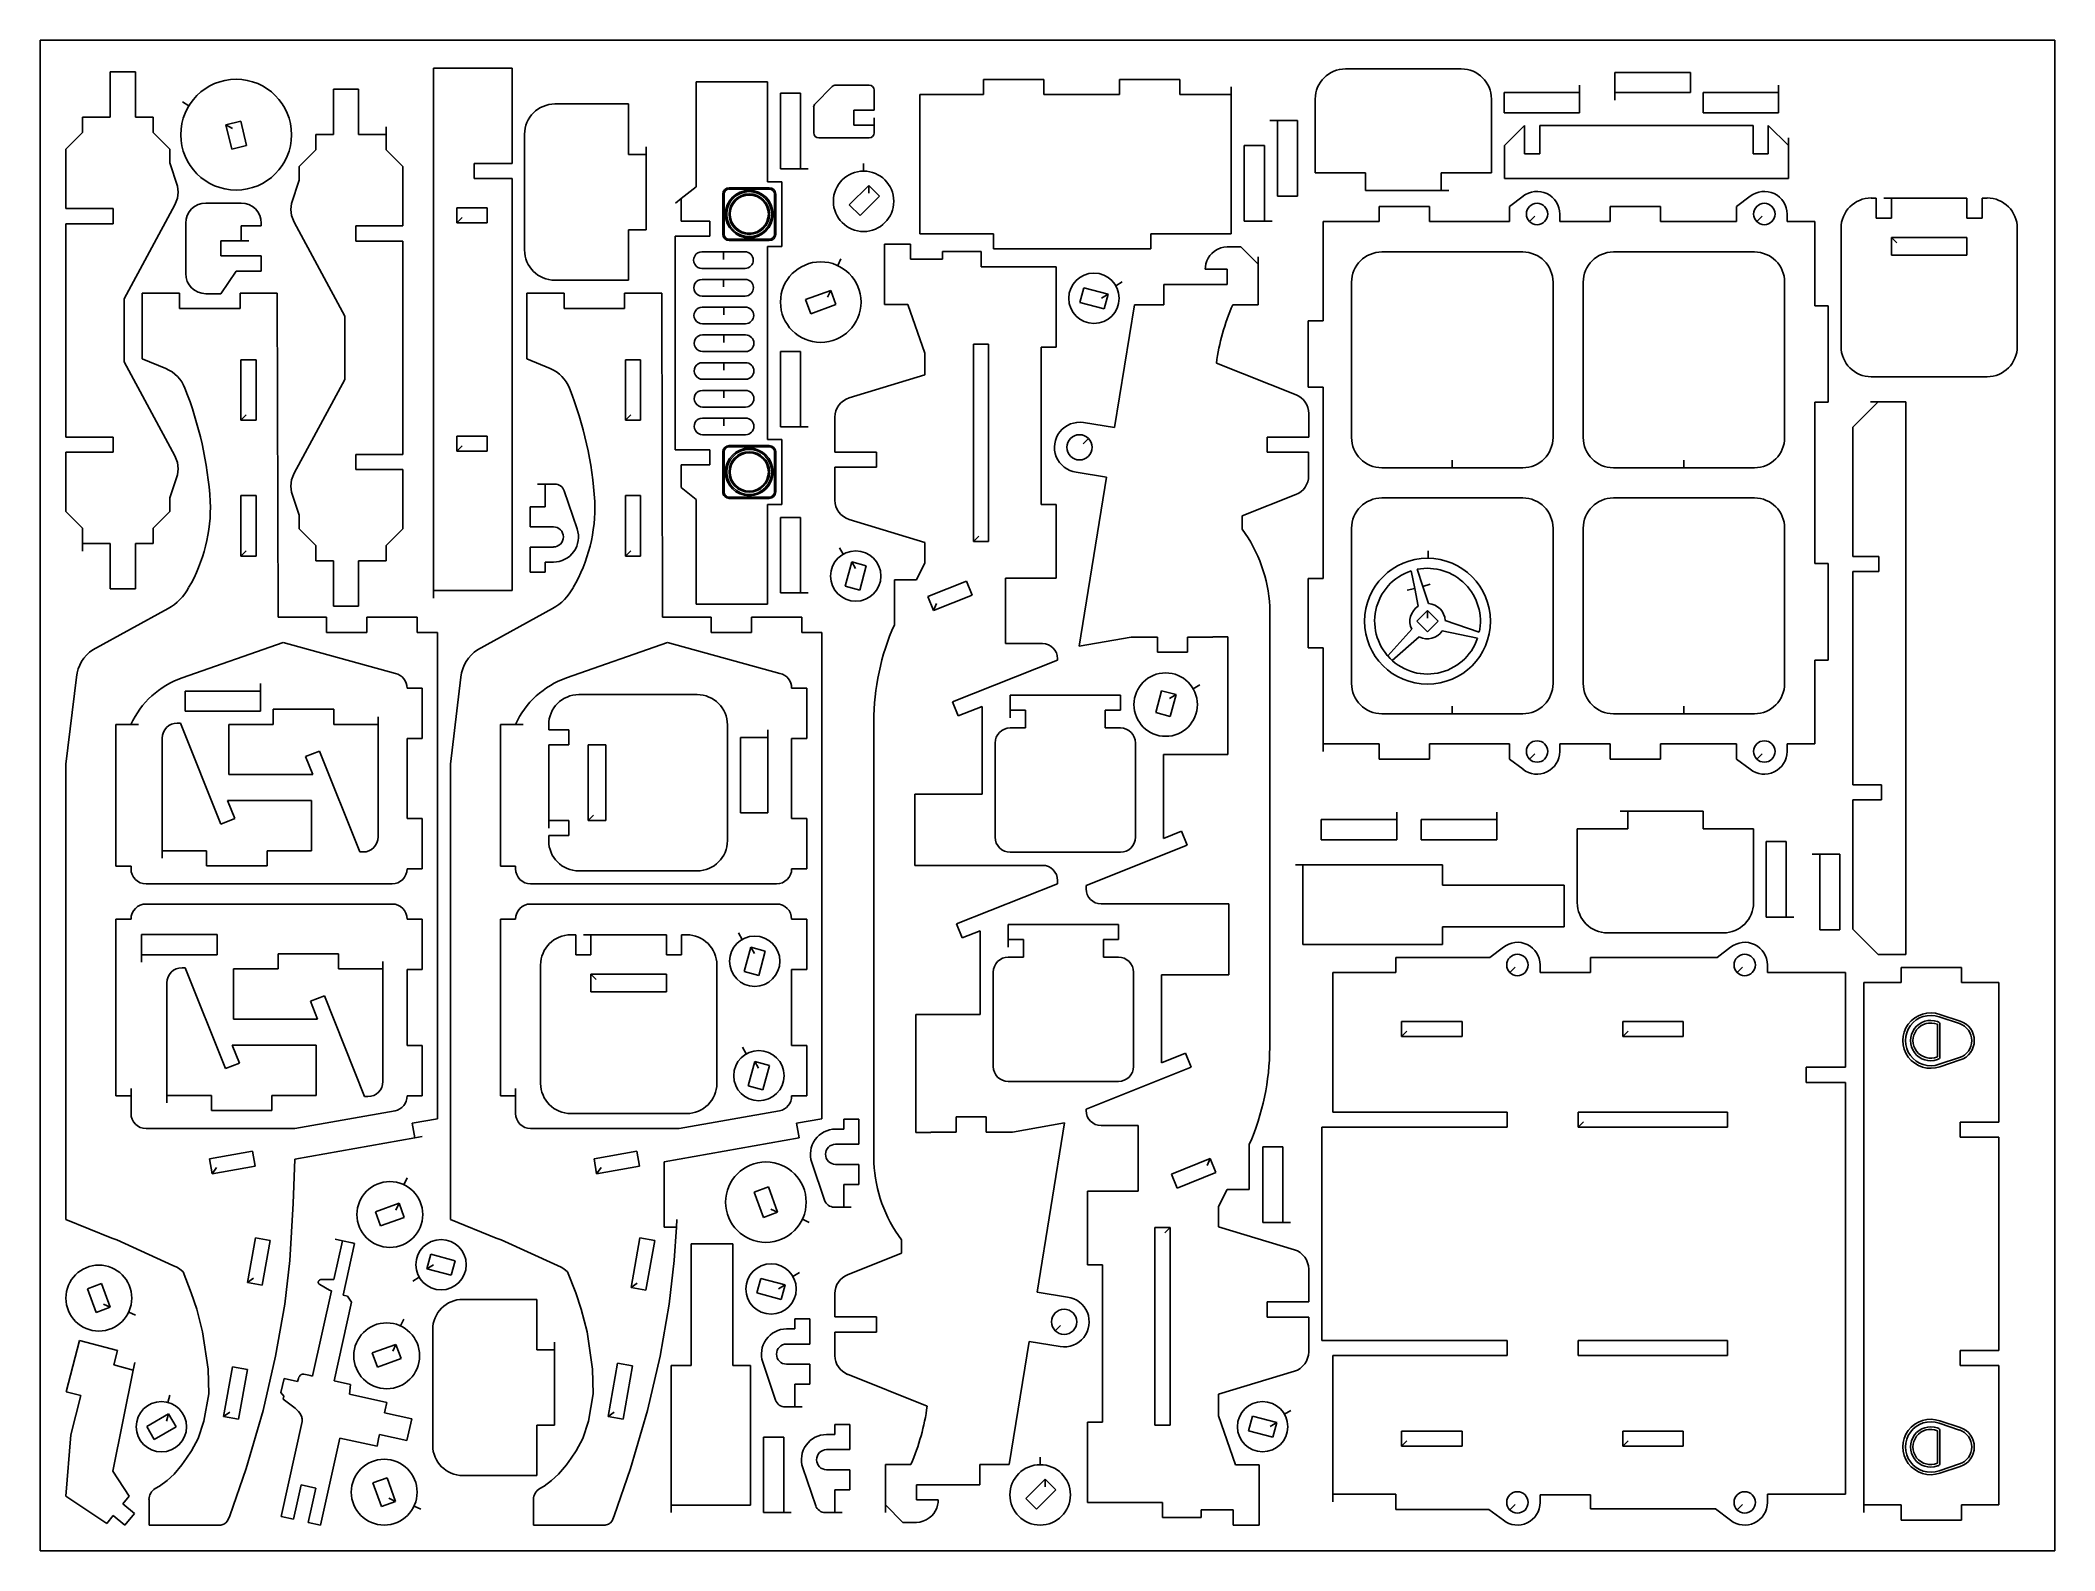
# Model space of a CAD drawing. Extents: x 0 to 667, y 0 to 500.
import ezdxf

# ---------------------------------------------------------------- set-up
doc = ezdxf.new("R2010")
doc.units = 0
doc.header["$MEASUREMENT"] = 0
for name, color, linetype in [('01', 5, 'Continuous'), ('02', 1, 'Continuous'), ('DEFAULT', 7, 'Continuous')]:
    doc.layers.add(name, color=color, linetype=linetype)

msp = doc.modelspace()

# ---------------------------------------------------------------- linework, layer by layer
msp.add_line((284.98, 102.89), (284.98, 98.47))
at = {"layer": '01'}
msp.add_lwpolyline([(0, 0), (666.64, 0), (666.64, 499.98), (0, 499.98)], close=True, dxfattribs=at)
at = {"layer": '02'}
for p, q in [((225.86, 435.81), (225.86, 449.05)), ((226.3, 449.05), (226.3, 435.81)), ((228.01, 451.19), (241.24, 451.19)), ((241.24, 450.75), (228.01, 450.75)), ((242.94, 435.81), (242.94, 449.05)), ((243.38, 449.05), (243.38, 435.81)), ((228, 434.1), (241.24, 434.1)), ((241.24, 433.67), (228, 433.67)), ((225.86, 363.7), (225.86, 350.47)), ((226.3, 350.47), (226.3, 363.7)), ((241.24, 365.85), (228, 365.85)), ((228, 365.41), (241.24, 365.41)), ((242.94, 363.7), (242.94, 350.47)), ((243.38, 350.47), (243.38, 363.7)), ((241.24, 348.76), (228.01, 348.76)), ((228.01, 348.32), (241.24, 348.33)), ((627.8, 175.14), (628.05, 175.06)), ((627.8, 175.14), (628.05, 175.06)), ((627.8, 163.47), (627.8, 174.25)), ((628.35, 176.71), (635.14, 174.48)), ((635.14, 174.48), (628.35, 176.71)), ((628.62, 177.5), (635.4, 175.27)), ((628.63, 174.26), (628.63, 163.46)), ((628.63, 174.26), (628.63, 163.46)), ((628.05, 162.66), (627.8, 162.58)), ((628.05, 162.66), (627.8, 162.58)), ((635.14, 163.24), (628.35, 161.01)), ((628.35, 161.01), (635.14, 163.24)), ((635.4, 162.45), (628.62, 160.22)), ((628.05, 40.54), (627.8, 40.62)), ((628.05, 40.54), (627.8, 40.62)), ((635.14, 39.96), (628.35, 42.19)), ((628.35, 42.19), (635.14, 39.96)), ((635.4, 40.75), (628.62, 42.98)), ((627.8, 39.73), (627.8, 28.95)), ((628.63, 28.94), (628.63, 39.74)), ((628.63, 28.94), (628.63, 39.74)), ((627.8, 28.06), (628.05, 28.14)), ((627.8, 28.06), (628.05, 28.14)), ((628.35, 26.49), (635.14, 28.72)), ((628.62, 25.7), (635.4, 27.93))]:
    msp.add_line(p, q, dxfattribs=at)
for centre, radius in [((234.62, 442.43), 7.89), ((234.62, 442.43), 7.45), ((234.62, 442.43), 6.7), ((234.62, 442.43), 6.33), ((234.62, 357.08), 7.89), ((234.62, 357.08), 7.45), ((234.62, 357.08), 6.7), ((234.62, 357.08), 6.33)]:
    msp.add_circle(centre, radius, dxfattribs=at)
for centre, radius, start, end in [((228.01, 449.05), 2.14, 89.99487, 179.99487), ((228.01, 449.05), 1.71, 89.99487, 179.99487), ((241.24, 449.04), 2.14, 0.08571, 89.99261), ((241.24, 449.04), 1.71, 0.08571, 89.99261), ((228, 435.81), 2.14, 180, 270), ((228, 435.81), 1.71, 180, 270), ((241.24, 435.81), 2.14, 270, 0), ((241.24, 435.81), 1.71, 270, 0), ((228, 363.7), 2.14, 90, 180), ((228, 363.7), 1.71, 90, 180), ((241.24, 363.7), 2.14, 360, 90), ((241.24, 363.7), 1.71, 0, 90), ((228.01, 350.47), 2.14, 180.00513, 270.00513), ((228.01, 350.47), 1.71, 180.00513, 270.00513), ((241.24, 350.47), 2.14, 270.00739, 359.91429), ((241.24, 350.47), 1.71, 270.00739, 359.91429), ((625.57, 168.86), 9.17, 70.51601, 289.48399), ((625.57, 168.86), 8.33, 70.45356, 289.54644), ((625.57, 168.86), 8.33, 70.45356, 289.54644), ((625.57, 168.86), 6.67, 70.45356, 289.54644), ((625.57, 168.86), 6.67, 70.45356, 289.54644), ((625.57, 168.86), 5.83, 67.51965, 292.48035), ((627.8, 174.26), 0.833, 0, 72.52265), ((627.8, 174.26), 0.833, 0, 72.52265), ((633.29, 168.86), 5.92, 288.1866, 71.77732), ((633.29, 168.86), 5.92, 288.1866, 71.77732), ((633.29, 168.86), 6.75, 288.20464, 71.79536), ((627.8, 163.46), 0.833, 287.47735, 0), ((627.8, 163.46), 0.833, 287.47735, 0), ((625.57, 34.34), 9.17, 70.51601, 289.48399), ((625.57, 34.34), 8.33, 70.45356, 289.54644), ((625.57, 34.34), 8.33, 70.45356, 289.54644), ((625.57, 34.34), 6.67, 70.45356, 289.54644), ((625.57, 34.34), 6.67, 70.45356, 289.54644), ((625.57, 34.34), 5.83, 67.51965, 292.48035), ((627.8, 39.74), 0.833, 0, 72.52265), ((627.8, 39.74), 0.833, 0, 72.52265), ((633.29, 34.34), 6.75, 288.20464, 71.79536), ((633.29, 34.34), 5.92, 288.22268, 71.8134), ((633.29, 34.34), 5.92, 288.22268, 71.8134), ((627.8, 28.94), 0.833, 287.47735, 0)]:
    msp.add_arc(centre, radius, start, end, dxfattribs=at)
at = {"layer": 'DEFAULT'}
for p, q in [((23.17, 474.55), (23.17, 489.54)), ((23.17, 489.54), (31.5, 489.54)), ((31.5, 489.54), (31.5, 474.55)), ((130.13, 317.8), (130.13, 490.71)), ((130.13, 490.71), (156.12, 490.71)), ((156.12, 490.71), (156.12, 459.2)), ((312.15, 482.05), (312.15, 487.05)), ((312.15, 487.05), (332.15, 487.05)), ((332.15, 487.05), (332.15, 482.05)), ((357.12, 482.05), (357.12, 487.05)), ((357.12, 487.05), (377.11, 487.05)), ((377.11, 487.05), (377.11, 482.05)), ((431.92, 490.52), (470.25, 490.52)), ((521.09, 482.64), (521.09, 489.31)), ((521.09, 489.31), (546.09, 489.31)), ((546.09, 489.31), (546.09, 482.64)), ((97, 468.8), (97, 483.8)), ((97, 483.8), (105.33, 483.8)), ((105.33, 483.8), (105.33, 468.8)), ((217.04, 451.49), (217.04, 486.21)), ((217.04, 486.21), (240.64, 486.21)), ((240.64, 486.21), (240.64, 453.16)), ((244.96, 457.47), (244.96, 482.47)), ((244.96, 482.47), (251.62, 482.47)), ((251.62, 482.47), (251.62, 457.47)), ((256.43, 478.98), (262.11, 484.67)), ((263.29, 485.16), (274.27, 485.16)), ((275.94, 483.49), (275.94, 476.83)), ((291.06, 435.92), (291.06, 482.05)), ((291.06, 482.05), (312.15, 482.05)), ((332.15, 482.05), (357.12, 482.05)), ((377.11, 482.05), (394.13, 482.05)), ((394.13, 484.55), (394.13, 482.05)), ((394.13, 482.05), (394.13, 435.92)), ((421.92, 456.09), (421.92, 480.52)), ((480.25, 480.52), (480.25, 456.09)), ((484.42, 475.97), (484.42, 482.64)), ((484.42, 482.64), (509.42, 482.64)), ((509.42, 485.14), (509.42, 482.64)), ((509.42, 482.64), (509.42, 475.97)), ((521.09, 480.14), (521.09, 482.64)), ((546.09, 482.64), (521.09, 482.64)), ((550.26, 475.97), (550.26, 482.64)), ((550.26, 482.64), (575.26, 482.64)), ((575.26, 485.14), (575.26, 482.64)), ((575.26, 482.64), (575.26, 475.97)), ((14, 469.45), (14, 474.55)), ((14, 474.55), (23.17, 474.55)), ((31.5, 474.55), (37.33, 474.55)), ((37.33, 474.55), (37.33, 469.45)), ((47.05, 479.62), (49.19, 478.31)), ((170.28, 478.89), (194.71, 478.89)), ((194.71, 478.89), (194.71, 462.22)), ((255.94, 469.33), (255.94, 477.8)), ((275.94, 476.83), (269.27, 476.83)), ((269.27, 476.83), (269.27, 471.83)), ((275.94, 474.33), (275.94, 471.83)), ((406.93, 473.38), (409.43, 473.38)), ((409.43, 473.38), (416.1, 473.38)), ((409.43, 448.38), (409.43, 473.38)), ((416.1, 473.38), (416.1, 448.38)), ((509.42, 475.97), (484.42, 475.97)), ((575.26, 475.97), (550.26, 475.97)), ((8.48, 463.93), (14, 469.45)), ((37.33, 469.45), (42.85, 463.93)), ((66.32, 473.2), (61.45, 472.03)), ((63.59, 470.73), (61.45, 472.03)), ((61.45, 472.03), (63.4, 463.93)), ((68.26, 465.1), (66.32, 473.2)), ((91.17, 463.71), (91.17, 468.8)), ((91.17, 468.8), (97, 468.8)), ((105.33, 468.8), (114.5, 468.8)), ((114.5, 471.3), (114.5, 468.8)), ((114.5, 468.8), (114.5, 463.71)), ((160.28, 430.56), (160.28, 468.89)), ((274.27, 467.66), (257.61, 467.66)), ((269.27, 471.83), (275.94, 471.83)), ((275.94, 471.83), (275.94, 469.33)), ((484.56, 465.14), (491.23, 471.8)), ((491.23, 471.8), (491.23, 462.37)), ((496.23, 462.37), (496.23, 471.8)), ((496.23, 471.8), (566.85, 471.8)), ((566.85, 471.8), (566.85, 462.37)), ((571.85, 462.37), (571.85, 471.8)), ((571.85, 471.8), (578.52, 465.14)), ((578.52, 467.64), (578.52, 465.14)), ((8.48, 444.27), (8.48, 463.93)), ((42.85, 463.93), (42.85, 459.41)), ((63.4, 463.93), (68.26, 465.1)), ((85.65, 458.19), (91.17, 463.71)), ((114.5, 463.71), (120.02, 458.19)), ((194.71, 462.22), (200.54, 462.22)), ((200.54, 464.72), (200.54, 462.22)), ((200.54, 462.22), (200.54, 437.22)), ((398.45, 440.11), (398.45, 465.11)), ((398.45, 465.11), (405.12, 465.11)), ((405.12, 465.11), (405.12, 440.11)), ((484.56, 454.28), (484.56, 465.14)), ((491.23, 462.37), (496.23, 462.37)), ((566.85, 462.37), (571.85, 462.37)), ((578.52, 465.14), (578.52, 454.28)), ((42.85, 459.41), (45.39, 451.74)), ((83.11, 445.99), (85.65, 453.67)), ((85.65, 453.67), (85.65, 458.19)), ((120.02, 458.19), (120.02, 438.53)), ((156.12, 459.2), (143.62, 459.2)), ((143.62, 459.2), (143.62, 454.2)), ((143.62, 454.2), (156.12, 454.2)), ((156.12, 454.2), (156.12, 317.8)), ((251.62, 457.47), (244.96, 457.47)), ((254.12, 457.47), (251.62, 457.47)), ((272.46, 459.18), (272.46, 456.68)), ((438.58, 456.09), (421.92, 456.09)), ((438.58, 450.26), (438.58, 456.09)), ((480.25, 456.09), (463.58, 456.09)), ((463.58, 456.09), (463.58, 450.26)), ((578.52, 454.28), (484.56, 454.28)), ((45.38, 447.74), (44.53, 445.49)), ((45.61, 449.75), (45.38, 447.74)), ((45.39, 451.74), (45.61, 449.75)), ((210.18, 446.02), (212.14, 447.58)), ((212.14, 447.58), (217.04, 451.49)), ((212.14, 440.09), (212.14, 447.58)), ((240.64, 453.16), (245.35, 453.16)), ((245.35, 453.16), (245.35, 431.7)), ((274.14, 451.9), (267.74, 445.5)), ((271.28, 441.97), (277.68, 448.36)), ((274.14, 449.4), (274.14, 451.9)), ((277.68, 448.36), (274.14, 451.9)), ((416.1, 448.38), (409.43, 448.38)), ((463.58, 450.26), (438.58, 450.26)), ((466.08, 450.26), (463.58, 450.26)), ((486.18, 444.97), (490.68, 448.35)), ((561.38, 444.97), (565.89, 448.35)), ((605.93, 447.77), (607.6, 447.77)), ((607.6, 447.77), (607.6, 441.11)), ((610.1, 447.77), (612.6, 447.77)), ((612.6, 447.77), (637.6, 447.77)), ((612.6, 441.11), (612.6, 447.77)), ((637.6, 447.77), (637.6, 441.11)), ((642.6, 441.11), (642.6, 447.77)), ((642.6, 447.77), (644.26, 447.77)), ((24.07, 444.27), (8.48, 444.27)), ((24.07, 439.27), (24.07, 444.27)), ((44.53, 445.49), (27.75, 414.44)), ((54.8, 446.09), (66.47, 446.09)), ((82.89, 444.01), (83.11, 445.99)), ((83.12, 441.99), (82.89, 444.01)), ((83.97, 439.75), (83.12, 441.99)), ((147.89, 444.55), (137.89, 444.55)), ((137.89, 444.55), (137.89, 439.55)), ((139.66, 441.32), (137.89, 439.55)), ((147.89, 439.55), (147.89, 444.55)), ((221.59, 440.09), (212.14, 440.09)), ((221.62, 435.09), (221.59, 440.09)), ((267.74, 445.5), (271.28, 441.97)), ((405.12, 440.11), (398.45, 440.11)), ((407.62, 440.11), (405.12, 440.11)), ((443.03, 439.97), (443.03, 444.97)), ((443.03, 444.97), (459.7, 444.97)), ((459.7, 444.97), (459.7, 439.97)), ((486.18, 439.97), (486.18, 444.97)), ((494.61, 441.74), (492.84, 439.97)), ((502.84, 442.47), (502.84, 439.97)), ((519.49, 439.97), (519.49, 444.97)), ((519.49, 444.97), (536.15, 444.97)), ((536.15, 444.97), (536.15, 439.97)), ((561.38, 439.97), (561.38, 444.97)), ((569.82, 441.74), (568.05, 439.97)), ((578.05, 442.47), (578.05, 439.97)), ((607.6, 441.11), (612.6, 441.11)), ((637.6, 441.11), (642.6, 441.11)), ((8.48, 368.65), (8.48, 439.27)), ((8.48, 439.27), (24.07, 439.27)), ((48.13, 422.76), (48.13, 439.43)), ((66.47, 433.59), (59.8, 433.59)), ((59.8, 433.59), (59.8, 428.59)), ((73.13, 438.59), (66.47, 438.59)), ((66.47, 438.59), (66.47, 433.59)), ((68.97, 433.59), (66.47, 433.59)), ((73.13, 439.43), (73.13, 438.59)), ((100.75, 408.7), (83.97, 439.75)), ((120.02, 438.53), (104.43, 438.53)), ((104.43, 438.53), (104.43, 433.53)), ((104.43, 433.53), (120.02, 433.53)), ((120.02, 433.53), (120.02, 362.91)), ((137.89, 439.55), (147.89, 439.55)), ((200.54, 437.22), (194.71, 437.22)), ((194.71, 437.22), (194.71, 420.56)), ((210.11, 364.42), (210.11, 435.09)), ((210.11, 435.09), (221.62, 435.09)), ((315.48, 435.92), (291.06, 435.92)), ((315.48, 430.92), (315.48, 435.92)), ((394.13, 435.92), (367.54, 435.92)), ((367.54, 435.92), (367.54, 430.92)), ((424.52, 407.12), (424.52, 439.97)), ((424.52, 439.97), (443.03, 439.97)), ((459.7, 439.97), (486.18, 439.97)), ((502.84, 439.97), (519.49, 439.97)), ((536.15, 439.97), (561.38, 439.97)), ((578.05, 439.97), (587.27, 439.97)), ((587.27, 439.97), (587.27, 412.12)), ((595.93, 398.61), (595.93, 437.78)), ((614.36, 432.94), (612.6, 434.71)), ((612.6, 434.71), (612.6, 428.87)), ((637.6, 434.71), (612.6, 434.71)), ((637.6, 428.87), (637.6, 434.71)), ((654.26, 437.78), (654.26, 398.61)), ((59.8, 428.59), (73.13, 428.59)), ((73.13, 428.59), (73.13, 423.6)), ((226.05, 429.96), (218.92, 429.96)), ((226.05, 427.46), (226.05, 429.96)), ((233.18, 429.96), (226.05, 429.96)), ((245.35, 431.7), (240.64, 431.7)), ((240.64, 431.7), (240.64, 367.81)), ((264.98, 427.66), (263.92, 425.39)), ((279.39, 412.52), (279.39, 432.51)), ((279.39, 432.51), (287.99, 432.51)), ((287.99, 432.51), (287.99, 427.51)), ((287.99, 427.51), (298.58, 427.51)), ((298.58, 427.51), (298.58, 430.01)), ((298.58, 430.01), (311.37, 430.01)), ((311.37, 430.01), (311.37, 425.01)), ((367.54, 430.92), (315.48, 430.92)), ((385.76, 425.94), (386.08, 426.95)), ((386.08, 426.95), (386.54, 427.86)), ((386.54, 427.86), (387.07, 428.69)), ((387.07, 428.69), (387.72, 429.43)), ((387.72, 429.43), (388.55, 430.14)), ((388.55, 430.14), (389.51, 430.75)), ((389.51, 430.75), (390.67, 431.24)), ((390.67, 431.24), (391.7, 431.49)), ((391.7, 431.49), (392.8, 431.6)), ((392.8, 431.6), (397.31, 431.6)), ((397.31, 431.6), (403.07, 425.85)), ((403.07, 428.35), (403.07, 425.85)), ((490.61, 429.9), (443.94, 429.9)), ((567.27, 429.9), (520.6, 429.9)), ((612.6, 428.87), (637.6, 428.87)), ((64.8, 423.6), (59.8, 416.1)), ((73.13, 423.6), (64.8, 423.6)), ((194.71, 420.56), (170.28, 420.56)), ((218.97, 424.46), (233.23, 424.46)), ((226.12, 420.82), (218.99, 420.82)), ((226.12, 418.32), (226.12, 420.82)), ((233.25, 420.82), (226.12, 420.82)), ((311.37, 425.01), (336.2, 425.01)), ((336.2, 425.01), (336.2, 398.42)), ((385.54, 424.18), (385.59, 424.98)), ((392.8, 424.18), (385.54, 424.18)), ((385.59, 424.98), (385.76, 425.94)), ((392.8, 419.18), (392.8, 424.18)), ((403.07, 425.85), (403.07, 412.44)), ((27.75, 414.44), (27.73, 403.96)), ((33.77, 394.58), (33.77, 416.24)), ((33.77, 416.24), (46.11, 416.24)), ((46.11, 416.24), (46.11, 411.24)), ((59.8, 416.1), (54.8, 416.1)), ((66.11, 411.24), (66.11, 416.24)), ((66.11, 416.24), (78.44, 416.24)), ((78.44, 416.24), (78.68, 308.98)), ((161.01, 394.58), (161.01, 416.24)), ((161.01, 416.24), (173.35, 416.24)), ((173.35, 416.24), (173.35, 411.24)), ((193.35, 411.24), (193.35, 416.24)), ((193.35, 416.24), (205.68, 416.24)), ((205.68, 416.24), (205.93, 308.98)), ((219.03, 415.32), (233.3, 415.32)), ((261.61, 417.18), (253.24, 414.13)), ((253.24, 414.13), (254.95, 409.44)), ((260.56, 414.92), (261.61, 417.18)), ((263.32, 412.48), (261.61, 417.18)), ((345.31, 418.06), (344.02, 413.23)), ((353.36, 415.9), (345.31, 418.06)), ((351.19, 414.65), (353.36, 415.9)), ((352.07, 411.07), (353.36, 415.9)), ((358.07, 419.98), (355.9, 418.73)), ((371.85, 412.44), (371.84, 419.18)), ((371.84, 419.18), (372.68, 419.18)), ((372.68, 419.18), (392.8, 419.18)), ((433.94, 419.9), (433.94, 368.48)), ((500.61, 368.48), (500.61, 419.9)), ((510.6, 419.9), (510.6, 368.48)), ((577.27, 368.48), (577.27, 419.9)), ((46.11, 411.24), (66.11, 411.24)), ((100.77, 398.22), (100.75, 408.7)), ((173.35, 411.24), (193.35, 411.24)), ((226.19, 411.65), (219.06, 411.65)), ((226.19, 409.15), (226.19, 411.65)), ((233.32, 411.65), (226.19, 411.65)), ((254.95, 409.44), (263.32, 412.48)), ((287.14, 412.52), (279.39, 412.52)), ((292.78, 396.39), (287.14, 412.52)), ((344.02, 413.23), (352.07, 411.07)), ((355.53, 371.76), (362.11, 412.44)), ((362.11, 412.44), (371.85, 412.44)), ((403.07, 412.44), (394.61, 412.44)), ((419.59, 385.15), (419.59, 407.12)), ((419.59, 407.12), (424.52, 407.12)), ((587.27, 412.12), (591.62, 412.12)), ((591.62, 412.12), (591.62, 380.15)), ((27.73, 403.96), (27.75, 393.49)), ((219.1, 406.15), (233.36, 406.15)), ((226.26, 402.43), (219.12, 402.43)), ((226.26, 399.93), (226.26, 402.43)), ((233.39, 402.43), (226.26, 402.43)), ((27.75, 393.49), (44.53, 362.43)), ((41.52, 391.28), (33.77, 394.58)), ((71.39, 394.22), (66.39, 394.22)), ((66.39, 394.22), (66.39, 374.23)), ((71.39, 374.23), (71.39, 394.22)), ((100.75, 387.74), (100.77, 398.22)), ((168.76, 391.28), (161.01, 394.58)), ((198.63, 394.22), (193.63, 394.22)), ((193.63, 394.22), (193.63, 374.23)), ((198.63, 374.23), (198.63, 394.22)), ((219.17, 396.93), (233.43, 396.93)), ((244.96, 371.98), (244.96, 396.98)), ((244.96, 396.98), (251.62, 396.98)), ((251.62, 396.98), (251.62, 371.98)), ((292.78, 389.2), (292.78, 396.39)), ((313.84, 399.43), (308.84, 399.43)), ((308.84, 399.43), (308.84, 334.04)), ((313.84, 334.04), (313.84, 399.43)), ((336.2, 398.42), (331.2, 398.42)), ((331.2, 398.42), (331.2, 346.36)), ((83.97, 356.69), (100.75, 387.74)), ((226.26, 393.26), (219.12, 393.26)), ((219.17, 387.76), (233.43, 387.76)), ((226.26, 390.76), (226.26, 393.26)), ((233.39, 393.26), (226.26, 393.26)), ((267.7, 381.58), (292.78, 389.2)), ((389.23, 393.12), (415.56, 382.61)), ((644.26, 388.61), (605.93, 388.61)), ((226.26, 384.08), (219.12, 384.08)), ((226.26, 381.58), (226.26, 384.08)), ((233.39, 384.08), (226.26, 384.08)), ((424.52, 385.15), (419.59, 385.15)), ((424.52, 321.81), (424.52, 385.15)), ((591.62, 380.15), (587.27, 380.15)), ((587.27, 380.15), (587.27, 326.81)), ((599.87, 371.95), (608.2, 380.28)), ((605.7, 380.28), (608.2, 380.28)), ((608.2, 380.28), (617.39, 380.28)), ((617.39, 380.28), (617.39, 197.37)), ((68.16, 375.99), (66.39, 374.23)), ((66.39, 374.23), (71.39, 374.23)), ((195.4, 375.99), (193.63, 374.23)), ((193.63, 374.23), (198.63, 374.23)), ((226.26, 374.91), (219.12, 374.91)), ((219.17, 378.58), (233.43, 378.58)), ((226.26, 372.41), (226.26, 374.91)), ((233.39, 374.91), (226.26, 374.91)), ((262.97, 363.64), (262.97, 375.2)), ((345.21, 373.43), (355.53, 371.76)), ((419.76, 376.42), (419.76, 368.62)), ((24.07, 368.65), (8.48, 368.65)), ((24.07, 363.65), (24.07, 368.65)), ((147.89, 368.96), (137.89, 368.96)), ((137.89, 368.96), (137.89, 363.96)), ((147.89, 363.96), (147.89, 368.96)), ((219.17, 369.41), (233.43, 369.41)), ((240.64, 367.81), (245.35, 367.81)), ((251.62, 371.98), (244.96, 371.98)), ((245.35, 367.81), (245.35, 346.36)), ((254.12, 371.98), (251.62, 371.98)), ((345.09, 366.42), (346.85, 368.18)), ((419.76, 368.62), (406.02, 368.62)), ((406.02, 368.62), (406.02, 363.62)), ((599.87, 329.15), (599.87, 371.95)), ((8.48, 343.99), (8.48, 363.65)), ((8.48, 363.65), (24.07, 363.65)), ((44.53, 362.43), (45.38, 360.19)), ((45.38, 360.19), (45.61, 358.17)), ((120.02, 362.91), (104.43, 362.91)), ((104.43, 362.91), (104.43, 357.91)), ((139.66, 365.73), (137.89, 363.96)), ((137.89, 363.96), (147.89, 363.96)), ((221.62, 364.42), (210.11, 364.42)), ((221.59, 359.42), (221.62, 364.42)), ((276.71, 363.64), (262.97, 363.64)), ((276.71, 358.64), (276.71, 363.64)), ((406.02, 363.62), (419.74, 363.62)), ((419.74, 363.62), (419.74, 355.82)), ((467.27, 360.98), (467.27, 358.48)), ((543.94, 360.98), (543.94, 358.48)), ((45.39, 356.19), (42.85, 348.52)), ((45.61, 358.17), (45.39, 356.19)), ((82.89, 352.43), (83.12, 354.45)), ((83.12, 354.45), (83.97, 356.69)), ((104.43, 357.91), (120.02, 357.91)), ((120.02, 357.91), (120.02, 338.25)), ((212.14, 351.93), (212.14, 359.42)), ((212.14, 359.42), (221.59, 359.42)), ((262.97, 347.77), (262.97, 358.64)), ((262.97, 358.64), (276.71, 358.64)), ((352.87, 355.39), (342.82, 357.02)), ((343.8, 299.38), (352.87, 355.39)), ((443.94, 358.48), (467.27, 358.48)), ((467.27, 358.48), (490.61, 358.48)), ((520.6, 358.48), (543.94, 358.48)), ((543.94, 358.48), (567.27, 358.48)), ((42.85, 348.52), (42.85, 343.99)), ((71.39, 349.26), (66.39, 349.26)), ((66.39, 349.26), (66.39, 329.26)), ((71.39, 329.26), (71.39, 349.26)), ((83.11, 350.44), (82.89, 352.43)), ((85.65, 342.77), (83.11, 350.44)), ((164.59, 353.08), (167.09, 353.08)), ((167.09, 353.08), (170.25, 353.08)), ((167.09, 345.58), (167.09, 353.08)), ((173.41, 350.8), (177.68, 338.26)), ((198.63, 349.26), (193.63, 349.26)), ((193.63, 349.26), (193.63, 329.26)), ((198.63, 329.26), (198.63, 349.26)), ((217.04, 348.02), (212.14, 351.93)), ((217.04, 313.3), (217.04, 348.02)), ((415.55, 349.63), (397.75, 342.52)), ((490.61, 348.48), (443.94, 348.48)), ((567.27, 348.48), (520.6, 348.48)), ((14, 338.47), (8.48, 343.99)), ((42.85, 343.99), (37.33, 338.47)), ((85.65, 338.25), (85.65, 342.77)), ((162.09, 338.91), (162.09, 345.58)), ((162.09, 345.58), (167.09, 345.58)), ((245.35, 346.36), (240.64, 346.36)), ((240.64, 346.36), (240.64, 313.3)), ((244.96, 317.04), (244.96, 342.04)), ((244.96, 342.04), (251.62, 342.04)), ((251.62, 342.04), (251.62, 317.04)), ((292.78, 333.77), (267.7, 341.39)), ((331.2, 346.36), (336.2, 346.36)), ((336.2, 346.36), (336.2, 321.94)), ((397.75, 342.52), (397.75, 338.16)), ((14, 333.38), (14, 338.47)), ((14, 330.88), (14, 333.38)), ((23.17, 333.38), (14, 333.38)), ((23.17, 318.38), (23.17, 333.38)), ((37.33, 333.38), (31.5, 333.38)), ((31.5, 333.38), (31.5, 318.38)), ((37.33, 338.47), (37.33, 333.38)), ((91.17, 332.73), (85.65, 338.25)), ((120.02, 338.25), (114.5, 332.73)), ((169.79, 338.91), (162.09, 338.91)), ((292.78, 327.02), (292.78, 333.77)), ((310.6, 335.81), (308.84, 334.04)), ((308.84, 334.04), (313.84, 334.04)), ((433.94, 338.48), (433.94, 287.06)), ((500.61, 287.06), (500.61, 338.48)), ((510.6, 338.48), (510.6, 287.06)), ((577.27, 287.06), (577.27, 338.48)), ((68.16, 331.03), (66.39, 329.26)), ((66.39, 329.26), (71.39, 329.26)), ((91.17, 327.64), (91.17, 332.73)), ((97, 327.64), (91.17, 327.64)), ((97, 312.64), (97, 327.64)), ((114.5, 327.64), (105.33, 327.64)), ((105.33, 327.64), (105.33, 312.64)), ((114.5, 332.73), (114.5, 327.64)), ((162.09, 323.91), (162.09, 332.24)), ((162.09, 332.24), (169.79, 332.24)), ((169.79, 327.24), (167.09, 327.24)), ((167.09, 327.24), (167.09, 323.91)), ((195.4, 331.03), (193.63, 329.26)), ((193.63, 329.26), (198.63, 329.26)), ((264.45, 332.02), (265.7, 329.86)), ((268.53, 327.31), (266.38, 319.26)), ((269.78, 325.15), (268.53, 327.31)), ((273.36, 326.02), (268.53, 327.31)), ((289.98, 321.42), (292.78, 327.02)), ((459.28, 331.02), (459.26, 328.52)), ((587.27, 326.81), (591.62, 326.81)), ((591.62, 326.81), (591.62, 294.76)), ((608.47, 329.15), (599.87, 329.15)), ((608.47, 324.15), (608.47, 329.15)), ((167.09, 323.91), (162.09, 323.91)), ((271.21, 317.97), (273.36, 326.02)), ((282.64, 306.52), (282.64, 321.42)), ((282.64, 321.42), (289.98, 321.42)), ((306.54, 320.95), (293.72, 315.85)), ((308.39, 316.3), (306.54, 320.95)), ((336.2, 321.94), (319.44, 321.94)), ((319.44, 321.94), (319.44, 300.27)), ((419.59, 298.92), (419.59, 321.81)), ((419.59, 321.81), (424.52, 321.81)), ((453.7, 324.34), (454.85, 318.49)), ((455.71, 324.86), (457.55, 319.19)), ((599.87, 253.53), (599.87, 324.15)), ((599.87, 324.15), (608.47, 324.15)), ((31.5, 318.38), (23.17, 318.38)), ((130.13, 315.3), (130.13, 317.8)), ((156.12, 317.8), (130.13, 317.8)), ((251.62, 317.04), (244.96, 317.04)), ((254.12, 317.04), (251.62, 317.04)), ((266.38, 319.26), (271.21, 317.97)), ((293.72, 315.85), (295.57, 311.2)), ((295.57, 311.2), (308.39, 316.3)), ((296.55, 313.5), (295.57, 311.2)), ((452.39, 318.01), (454.85, 318.49)), ((454.85, 318.49), (455.99, 312.64)), ((459.93, 319.96), (457.55, 319.19)), ((457.55, 319.19), (459.39, 313.52)), ((17.41, 298.22), (42.32, 311.93)), ((78.68, 308.98), (80.35, 308.99)), ((80.35, 308.99), (94.74, 308.99)), ((94.74, 308.99), (94.74, 303.99)), ((105.33, 312.64), (97, 312.64)), ((108.08, 303.99), (108.08, 308.99)), ((108.08, 308.99), (124.74, 308.99)), ((124.74, 308.99), (124.74, 303.99)), ((144.65, 298.22), (169.56, 311.93)), ((205.93, 308.98), (207.59, 308.99)), ((207.59, 308.99), (221.99, 308.99)), ((240.64, 313.3), (217.04, 313.3)), ((221.99, 308.99), (221.99, 303.99)), ((235.32, 303.99), (235.32, 308.99)), ((235.32, 308.99), (251.99, 308.99)), ((251.99, 308.99), (251.99, 303.99)), ((406.86, 312.55), (406.86, 166.55)), ((459.11, 311.23), (455.55, 307.72)), ((455.55, 307.72), (459.05, 304.16)), ((459.05, 304.16), (462.62, 307.66)), ((459.09, 308.73), (459.11, 311.23)), ((462.62, 307.66), (459.11, 311.23)), ((464.91, 307.89), (476.19, 304.02)), ((80.35, 300.65), (46.93, 288.89)), ((117.55, 290.42), (80.35, 300.65)), ((94.74, 303.99), (108.08, 303.99)), ((124.74, 303.99), (131.41, 303.99)), ((131.41, 303.99), (131.41, 143)), ((207.59, 300.65), (174.17, 288.89)), ((244.79, 290.42), (207.59, 300.65)), ((221.99, 303.99), (235.32, 303.99)), ((251.99, 303.99), (258.65, 303.99)), ((258.65, 303.99), (258.65, 143)), ((319.44, 300.27), (331.65, 300.27)), ((360.96, 302.42), (343.8, 299.38)), ((369.68, 302.42), (360.96, 302.42)), ((369.68, 297.42), (369.68, 302.42)), ((388.01, 302.42), (379.68, 302.42)), ((379.68, 302.42), (379.68, 297.42)), ((393.01, 302.51), (388.01, 302.51)), ((388.01, 302.51), (388.01, 302.42)), ((393.01, 263.53), (393.01, 302.51)), ((453.88, 305.04), (445.9, 296.19)), ((456.34, 302.54), (447.35, 294.71)), ((475.64, 302.02), (463.97, 304.51)), ((336.65, 294.8), (301.89, 280.97)), ((336.65, 295.27), (336.65, 294.8)), ((379.68, 297.42), (369.68, 297.42)), ((424.52, 298.92), (419.59, 298.92)), ((424.52, 267.06), (424.52, 298.92)), ((591.62, 294.76), (587.27, 294.76)), ((587.27, 294.76), (587.27, 267.06)), ((8.48, 260.31), (11.95, 289.21)), ((72.91, 287.07), (72.91, 284.57)), ((135.72, 260.31), (139.19, 289.21)), ((47.91, 277.91), (47.91, 284.57)), ((47.91, 284.57), (72.91, 284.57)), ((72.91, 284.57), (72.91, 277.91)), ((126.41, 285.55), (121.41, 285.55)), ((126.41, 268.88), (126.41, 285.55)), ((178.24, 283.38), (217.4, 283.38)), ((253.65, 285.55), (248.65, 285.55)), ((253.65, 268.88), (253.65, 285.55)), ((301.89, 280.97), (303.73, 276.33)), ((320.99, 278.2), (320.99, 283.2)), ((320.99, 283.2), (357.44, 283.2)), ((357.44, 283.2), (357.44, 278.2)), ((371.07, 284.66), (369.13, 277.42)), ((375.9, 283.37), (371.07, 284.66)), ((373.73, 282.12), (375.9, 283.37)), ((373.96, 276.13), (375.9, 283.37)), ((383.69, 286.58), (381.52, 285.33)), ((30.02, 273.49), (25.02, 273.49)), ((25.02, 273.49), (25.02, 226.57)), ((32.52, 273.49), (30.02, 273.49)), ((45.33, 273.96), (46.41, 273.96)), ((46.41, 273.96), (59.7, 240.55)), ((72.91, 277.91), (47.91, 277.91)), ((62.41, 256.91), (62.41, 273.54)), ((62.41, 273.54), (77.12, 273.54)), ((77.12, 273.54), (77.12, 278.54)), ((77.12, 278.54), (97.12, 278.54)), ((97.12, 278.54), (97.12, 273.54)), ((97.12, 273.54), (111.82, 273.54)), ((111.82, 276.04), (111.82, 273.54)), ((111.82, 273.54), (111.82, 236.29)), ((157.26, 273.49), (152.26, 273.49)), ((152.26, 273.49), (152.26, 226.57)), ((159.76, 273.49), (157.26, 273.49)), ((168.24, 271.72), (168.24, 273.38)), ((227.4, 273.38), (227.4, 235.05)), ((275.86, 128.44), (275.86, 274.45)), ((303.73, 276.33), (311.67, 279.49)), ((311.67, 279.49), (311.67, 250.42)), ((320.99, 275.7), (320.99, 278.2)), ((325.99, 278.2), (320.99, 278.2)), ((325.99, 272.36), (325.99, 278.2)), ((357.44, 278.2), (352.44, 278.2)), ((352.44, 278.2), (352.44, 272.36)), ((369.13, 277.42), (373.96, 276.13)), ((443.94, 277.06), (467.27, 277.06)), ((467.27, 279.56), (467.27, 277.06)), ((467.27, 277.06), (490.61, 277.06)), ((520.6, 277.06), (543.94, 277.06)), ((543.94, 279.56), (543.94, 277.06)), ((543.94, 277.06), (567.27, 277.06)), ((40.33, 231.71), (40.33, 268.96)), ((121.41, 242.4), (121.41, 268.88)), ((121.41, 268.88), (126.41, 268.88)), ((174.91, 271.72), (168.24, 271.72)), ((168.24, 241.72), (168.24, 266.72)), ((168.24, 266.72), (174.91, 266.72)), ((174.91, 266.72), (174.91, 271.72)), ((187.14, 266.72), (181.31, 266.72)), ((181.31, 266.72), (181.31, 241.72)), ((187.14, 241.72), (187.14, 266.72)), ((231.72, 244.22), (231.72, 269.21)), ((231.72, 269.21), (240.77, 269.21)), ((240.77, 271.71), (240.77, 269.21)), ((240.77, 269.21), (240.77, 244.22)), ((248.65, 242.4), (248.65, 268.88)), ((248.65, 268.88), (253.65, 268.88)), ((315.99, 236.19), (315.99, 267.36)), ((320.99, 272.36), (325.99, 272.36)), ((352.44, 272.36), (357.44, 272.36)), ((362.44, 267.36), (362.44, 236.19)), ((424.52, 264.56), (424.52, 267.06)), ((443.03, 267.06), (424.52, 267.06)), ((443.03, 262.06), (443.03, 267.06)), ((486.18, 267.06), (459.7, 267.06)), ((459.7, 267.06), (459.7, 262.06)), ((486.18, 262.06), (486.18, 267.06)), ((519.49, 267.06), (502.84, 267.06)), ((502.84, 267.06), (502.84, 264.56)), ((519.49, 262.06), (519.49, 267.06)), ((561.38, 267.06), (536.15, 267.06)), ((536.15, 267.06), (536.15, 262.06)), ((561.38, 262.06), (561.38, 267.06)), ((587.27, 267.06), (578.05, 267.06)), ((578.05, 267.06), (578.05, 264.56)), ((8.48, 109.61), (8.48, 260.31)), ((92.45, 264.7), (87.8, 262.86)), ((87.8, 262.86), (90.17, 256.91)), ((105.74, 231.29), (92.45, 264.7)), ((135.72, 109.61), (135.72, 260.31)), ((371.69, 235.77), (371.69, 263.53)), ((371.69, 263.53), (393.01, 263.53)), ((459.7, 262.06), (443.03, 262.06)), ((490.68, 258.69), (486.18, 262.06)), ((494.61, 263.83), (492.84, 262.06)), ((536.15, 262.06), (519.49, 262.06)), ((565.89, 258.69), (561.38, 262.06)), ((569.82, 263.83), (568.05, 262.06)), ((90.17, 256.91), (62.41, 256.91)), ((609.3, 253.53), (599.87, 253.53)), ((609.3, 248.53), (609.3, 253.53)), ((64.35, 242.4), (61.98, 248.34)), ((61.98, 248.34), (89.74, 248.34)), ((89.74, 248.34), (89.74, 231.71)), ((311.67, 250.42), (289.4, 250.42)), ((289.4, 250.42), (289.4, 226.87)), ((599.87, 205.7), (599.87, 248.53)), ((599.87, 248.53), (609.3, 248.53)), ((59.7, 240.55), (64.35, 242.4)), ((126.41, 242.4), (121.41, 242.4)), ((126.41, 225.74), (126.41, 242.4)), ((168.24, 239.22), (168.24, 241.72)), ((174.91, 241.72), (168.24, 241.72)), ((174.91, 236.72), (174.91, 241.72)), ((183.08, 243.49), (181.31, 241.72)), ((181.31, 241.72), (187.14, 241.72)), ((240.77, 244.22), (231.72, 244.22)), ((253.65, 242.4), (248.65, 242.4)), ((253.65, 225.74), (253.65, 242.4)), ((423.92, 235.34), (423.92, 242.01)), ((423.92, 242.01), (448.92, 242.01)), ((448.92, 244.51), (448.92, 242.01)), ((448.92, 242.01), (448.92, 235.34)), ((457.02, 235.34), (457.02, 242.01)), ((457.02, 242.01), (482.02, 242.01)), ((482.02, 244.51), (482.02, 242.01)), ((482.02, 242.01), (482.02, 235.34)), ((522.82, 244.77), (525.32, 244.77)), ((525.32, 244.77), (550.31, 244.77)), ((525.32, 238.94), (525.32, 244.77)), ((550.31, 244.77), (550.31, 238.94)), ((168.24, 235.05), (168.24, 236.72)), ((168.24, 236.72), (174.91, 236.72)), ((346.08, 220.2), (379.49, 233.5)), ((377.64, 238.14), (371.69, 235.77)), ((379.49, 233.5), (377.64, 238.14)), ((448.92, 235.34), (423.92, 235.34)), ((482.02, 235.34), (457.02, 235.34)), ((508.65, 214.52), (508.65, 238.94)), ((508.65, 238.94), (525.32, 238.94)), ((550.31, 238.94), (566.98, 238.94)), ((566.98, 238.94), (566.98, 214.52)), ((571.15, 209.73), (571.15, 234.72)), ((571.15, 234.72), (577.82, 234.72)), ((577.82, 234.72), (577.82, 209.73)), ((40.33, 229.21), (40.33, 231.71)), ((55.03, 231.71), (40.33, 231.71)), ((55.03, 226.71), (55.03, 231.71)), ((75.03, 226.71), (55.03, 226.71)), ((89.74, 231.71), (75.03, 231.71)), ((75.03, 231.71), (75.03, 226.71)), ((106.82, 231.29), (105.74, 231.29)), ((289.4, 226.87), (331.65, 226.87)), ((357.44, 231.19), (320.99, 231.19)), ((415.34, 227), (417.84, 227)), ((417.84, 227), (464, 227)), ((417.84, 200.7), (417.84, 227)), ((464, 227), (464, 220.34)), ((586.39, 230.56), (588.89, 230.56)), ((588.89, 230.56), (595.56, 230.56)), ((588.89, 205.56), (588.89, 230.56)), ((595.56, 230.56), (595.56, 205.56)), ((25.02, 226.57), (30.02, 226.57)), ((30.02, 226.57), (30.02, 225.74)), ((35.02, 220.74), (116.41, 220.74)), ((121.41, 225.74), (126.41, 225.74)), ((152.26, 226.57), (157.26, 226.57)), ((157.26, 226.57), (157.26, 225.74)), ((162.26, 220.74), (243.65, 220.74)), ((217.4, 225.05), (178.24, 225.05)), ((248.65, 225.74), (253.65, 225.74)), ((336.65, 220.8), (303.24, 207.5)), ((336.65, 221.87), (336.65, 220.8)), ((346.08, 219.12), (346.08, 220.2)), ((464, 220.34), (504.33, 220.34)), ((504.33, 220.34), (504.33, 206.54)), ((116.41, 214.07), (35.02, 214.07)), ((243.65, 214.07), (162.26, 214.07)), ((393.33, 214.12), (351.08, 214.12)), ((393.33, 190.58), (393.33, 214.12)), ((30.02, 209.07), (25.02, 209.07)), ((25.02, 209.07), (25.02, 150.54)), ((126.41, 209.09), (121.41, 209.09)), ((126.41, 192.43), (126.41, 209.09)), ((157.26, 209.07), (152.26, 209.07)), ((152.26, 209.07), (152.26, 150.54)), ((253.65, 209.09), (248.65, 209.09)), ((253.65, 192.43), (253.65, 209.09)), ((303.24, 207.5), (305.09, 202.86)), ((320.35, 202.32), (320.35, 207.32)), ((320.35, 207.32), (356.8, 207.32)), ((356.8, 207.32), (356.8, 202.32)), ((577.82, 209.73), (571.15, 209.73)), ((580.32, 209.73), (577.82, 209.73)), ((33.49, 197.29), (33.49, 203.96)), ((33.49, 203.96), (58.48, 203.96)), ((58.48, 203.96), (58.48, 197.29)), ((175.58, 203.88), (177.24, 203.88)), ((177.24, 203.88), (177.24, 197.21)), ((179.74, 203.88), (182.24, 203.88)), ((182.24, 203.88), (207.24, 203.88)), ((182.24, 197.21), (182.24, 203.88)), ((207.24, 203.88), (207.24, 197.21)), ((212.24, 197.21), (212.24, 203.88)), ((212.24, 203.88), (213.91, 203.88)), ((231.01, 204.52), (232.26, 202.35)), ((305.09, 202.86), (311.03, 205.22)), ((311.03, 205.22), (311.03, 177.47)), ((320.35, 199.82), (320.35, 202.32)), ((325.35, 202.32), (320.35, 202.32)), ((325.35, 196.49), (325.35, 202.32)), ((356.8, 202.32), (351.8, 202.32)), ((351.8, 202.32), (351.8, 196.49)), ((464, 200.7), (417.84, 200.7)), ((504.33, 206.54), (464, 206.54)), ((464, 206.54), (464, 200.7)), ((556.98, 204.52), (518.65, 204.52)), ((595.56, 205.56), (588.89, 205.56)), ((608.2, 197.37), (599.87, 205.7)), ((33.49, 194.79), (33.49, 197.29)), ((58.48, 197.29), (33.49, 197.29)), ((78.69, 192.56), (78.69, 197.56)), ((78.69, 197.56), (98.69, 197.56)), ((98.69, 197.56), (98.69, 192.56)), ((113.39, 195.06), (113.39, 192.56)), ((165.58, 154.71), (165.58, 193.88)), ((177.24, 197.21), (182.24, 197.21)), ((207.24, 197.21), (212.24, 197.21)), ((223.91, 193.88), (223.91, 154.71)), ((235.09, 199.81), (232.93, 191.76)), ((236.34, 197.64), (235.09, 199.81)), ((239.92, 198.51), (235.09, 199.81)), ((237.76, 190.46), (239.92, 198.51)), ((320.35, 196.49), (325.35, 196.49)), ((351.8, 196.49), (356.8, 196.49)), ((448.59, 191.39), (448.59, 196.39)), ((448.59, 196.39), (479.68, 196.39)), ((479.68, 196.39), (484.18, 199.76)), ((496.34, 193.89), (496.34, 191.39)), ((513.01, 191.39), (513.01, 196.39)), ((513.01, 196.39), (554.88, 196.39)), ((554.88, 196.39), (559.39, 199.76)), ((571.55, 193.89), (571.55, 191.39)), ((617.39, 197.37), (608.2, 197.37)), ((41.9, 150.73), (41.9, 187.98)), ((46.9, 192.98), (47.98, 192.98)), ((47.98, 192.98), (61.28, 159.57)), ((63.98, 175.93), (63.98, 192.56)), ((63.98, 192.56), (78.69, 192.56)), ((98.69, 192.56), (113.39, 192.56)), ((113.39, 192.56), (113.39, 155.31)), ((121.41, 167.2), (121.41, 192.43)), ((121.41, 192.43), (126.41, 192.43)), ((184.01, 189.04), (182.24, 190.81)), ((182.24, 190.81), (182.24, 184.98)), ((207.24, 190.81), (182.24, 190.81)), ((207.24, 184.98), (207.24, 190.81)), ((232.93, 191.76), (237.76, 190.46)), ((248.65, 167.2), (248.65, 192.43)), ((248.65, 192.43), (253.65, 192.43)), ((315.35, 160.32), (315.35, 191.49)), ((361.8, 191.49), (361.8, 160.32)), ((371.05, 161.51), (371.05, 190.58)), ((371.05, 190.58), (393.33, 190.58)), ((427.76, 145.19), (427.76, 191.39)), ((427.76, 191.39), (448.59, 191.39)), ((488.11, 193.16), (486.34, 191.39)), ((496.34, 191.39), (513.01, 191.39)), ((563.32, 193.16), (561.55, 191.39)), ((571.55, 191.39), (597.36, 191.39)), ((597.36, 191.39), (597.36, 160.03)), ((603.48, 15.15), (603.48, 188.06)), ((603.48, 188.06), (615.82, 188.06)), ((615.82, 188.06), (615.82, 193.05)), ((615.82, 193.05), (635.82, 193.05)), ((635.82, 193.05), (635.82, 188.06)), ((635.82, 188.06), (648.15, 188.06)), ((648.15, 188.06), (648.15, 141.9)), ((94.02, 183.72), (89.38, 181.87)), ((89.38, 181.87), (91.74, 175.93)), ((107.32, 150.31), (94.02, 183.72)), ((182.24, 184.98), (207.24, 184.98)), ((91.74, 175.93), (63.98, 175.93)), ((311.03, 177.47), (289.72, 177.47)), ((289.72, 177.47), (289.72, 138.48)), ((470.5, 175.19), (450.5, 175.19)), ((450.5, 175.19), (450.5, 170.19)), ((470.5, 170.19), (470.5, 175.19)), ((543.68, 175.19), (523.68, 175.19)), ((523.68, 175.19), (523.68, 170.19)), ((543.68, 170.19), (543.68, 175.19)), ((65.92, 161.41), (63.55, 167.36)), ((63.55, 167.36), (91.31, 167.36)), ((91.31, 167.36), (91.31, 150.73)), ((126.41, 167.2), (121.41, 167.2)), ((126.41, 150.53), (126.41, 167.2)), ((253.65, 167.2), (248.65, 167.2)), ((253.65, 150.53), (253.65, 167.2)), ((452.27, 171.96), (450.5, 170.19)), ((450.5, 170.19), (470.5, 170.19)), ((525.45, 171.96), (523.68, 170.19)), ((523.68, 170.19), (543.68, 170.19)), ((61.28, 159.57), (65.92, 161.41)), ((232.38, 166.63), (233.63, 164.47)), ((236.47, 161.92), (234.31, 153.87)), ((237.71, 159.76), (236.47, 161.92)), ((241.29, 160.63), (236.47, 161.92)), ((239.14, 152.58), (241.29, 160.63)), ((346.08, 146.19), (380.84, 160.03)), ((378.99, 164.67), (371.05, 161.51)), ((380.84, 160.03), (378.99, 164.67)), ((597.36, 160.03), (584.34, 160.03)), ((584.34, 160.03), (584.34, 155.03)), ((234.31, 153.87), (239.14, 152.58)), ((356.8, 155.32), (320.35, 155.32)), ((584.34, 155.03), (597.36, 155.03)), ((597.36, 155.03), (597.36, 18.67)), ((25.02, 150.54), (30.02, 150.54)), ((30.02, 153.04), (30.02, 150.54)), ((30.02, 150.54), (30.02, 144.75)), ((41.9, 148.23), (41.9, 150.73)), ((56.61, 150.73), (41.9, 150.73)), ((56.61, 145.73), (56.61, 150.73)), ((91.31, 150.73), (76.61, 150.73)), ((76.61, 150.73), (76.61, 145.73)), ((108.39, 150.31), (107.32, 150.31)), ((121.41, 150.53), (126.41, 150.53)), ((152.26, 150.54), (157.26, 150.54)), ((157.26, 153.04), (157.26, 150.54)), ((157.26, 150.54), (157.26, 144.75)), ((248.65, 150.53), (253.65, 150.53)), ((76.61, 145.73), (56.61, 145.73)), ((84.24, 139.75), (117.4, 145.63)), ((131.41, 143), (123.06, 141.52)), ((123.06, 141.52), (123.92, 136.68)), ((213.91, 144.71), (175.58, 144.71)), ((211.48, 139.75), (244.65, 145.63)), ((258.65, 143), (250.31, 141.52)), ((250.31, 141.52), (251.17, 136.68)), ((265.89, 139.56), (265.89, 142.89)), ((265.89, 142.89), (270.89, 142.89)), ((270.89, 142.89), (270.89, 134.56)), ((303.05, 138.57), (303.05, 143.57)), ((303.05, 143.57), (313.05, 143.57)), ((313.05, 143.57), (313.05, 138.57)), ((321.77, 138.57), (338.93, 141.62)), ((338.93, 141.62), (329.85, 85.61)), ((346.08, 145.73), (346.08, 146.19)), ((363.29, 140.73), (351.08, 140.73)), ((363.29, 119.06), (363.29, 140.73)), ((424.07, 69.61), (424.07, 140.19)), ((424.07, 140.19), (485.43, 140.19)), ((485.43, 145.19), (427.76, 145.19)), ((485.43, 140.19), (485.43, 145.19)), ((558.38, 145.19), (508.97, 145.19)), ((508.97, 145.19), (508.97, 140.19)), ((510.74, 141.96), (508.97, 140.19)), ((508.97, 140.19), (558.38, 140.19)), ((558.38, 140.19), (558.38, 145.19)), ((648.15, 141.9), (635.36, 141.9)), ((635.36, 141.9), (635.36, 136.9)), ((35.02, 139.75), (84.24, 139.75)), ((123.92, 136.68), (84.24, 129.64)), ((126.38, 137.11), (123.92, 136.68)), ((162.26, 139.75), (211.48, 139.75)), ((251.17, 136.68), (206.49, 128.76)), ((263.19, 139.56), (265.89, 139.56)), ((270.89, 134.56), (263.19, 134.56)), ((289.72, 138.48), (294.72, 138.48)), ((294.72, 138.48), (294.72, 138.57)), ((294.72, 138.57), (303.05, 138.57)), ((313.05, 138.57), (321.77, 138.57)), ((400.09, 134.48), (400.09, 119.57)), ((404.57, 108.7), (404.57, 133.7)), ((404.57, 133.7), (411.23, 133.7)), ((411.23, 133.7), (411.23, 108.7)), ((635.36, 136.9), (648.15, 136.9)), ((648.15, 136.9), (648.15, 66.27)), ((70.19, 132.21), (56.01, 129.69)), ((56.01, 129.69), (56.88, 124.79)), ((56.88, 124.79), (71.06, 127.31)), ((58.31, 126.84), (56.88, 124.79)), ((71.06, 127.31), (70.19, 132.21)), ((84.24, 129.64), (83.74, 114.97)), ((197.43, 132.21), (183.25, 129.69)), ((183.25, 129.69), (184.12, 124.79)), ((184.12, 124.79), (198.3, 127.31)), ((185.56, 126.84), (184.12, 124.79)), ((198.3, 127.31), (197.43, 132.21)), ((206.49, 128.76), (206.49, 107.14)), ((259.56, 116), (255.3, 128.54)), ((263.19, 127.89), (270.89, 127.89)), ((270.89, 127.89), (270.89, 121.22)), ((387.16, 129.8), (374.34, 124.69)), ((386.17, 127.5), (387.16, 129.8)), ((389.01, 125.15), (387.16, 129.8)), ((121.36, 123.42), (120.3, 121.16)), ((240.95, 120.42), (236.26, 118.71)), ((244, 112.05), (240.95, 120.42)), ((270.89, 121.22), (265.89, 121.22)), ((265.89, 121.22), (265.89, 113.73)), ((374.34, 124.69), (376.19, 120.05)), ((376.19, 120.05), (389.01, 125.15)), ((83.74, 114.97), (82.54, 96.06)), ((118.75, 115.05), (110.92, 112.2)), ((117.7, 112.78), (118.75, 115.05)), ((120.46, 110.35), (118.75, 115.05)), ((236.26, 118.71), (239.3, 110.34)), ((265.89, 113.73), (262.72, 113.73)), ((268.39, 113.73), (265.89, 113.73)), ((346.53, 94.64), (346.53, 119.06)), ((346.53, 119.06), (363.29, 119.06)), ((392.74, 119.57), (389.94, 113.97)), ((389.94, 113.97), (389.94, 107.23)), ((400.09, 119.57), (392.74, 119.57)), ((23.63, 103.5), (8.48, 109.61)), ((110.92, 112.2), (112.63, 107.5)), ((112.63, 107.5), (120.46, 110.35)), ((150.88, 103.5), (135.72, 109.61)), ((206.49, 107.14), (210.49, 107.14)), ((210.49, 107.14), (209.78, 96.06)), ((210.65, 109.64), (210.49, 107.14)), ((239.3, 110.34), (244, 112.05)), ((241.73, 113.11), (244, 112.05)), ((254.48, 108.69), (252.21, 109.74)), ((373.89, 106.96), (368.89, 106.96)), ((368.89, 106.96), (368.89, 41.57)), ((372.12, 105.19), (373.89, 106.96)), ((373.89, 41.57), (373.89, 106.96)), ((389.94, 107.23), (415.03, 99.61)), ((411.23, 108.7), (404.57, 108.7)), ((413.73, 108.7), (411.23, 108.7)), ((25.32, 102.86), (23.63, 103.5)), ((43.87, 94.41), (25.32, 102.86)), ((71.18, 103.52), (68.55, 88.75)), ((76.1, 102.65), (71.18, 103.52)), ((73.47, 87.88), (76.1, 102.65)), ((97.18, 89.75), (100.02, 102.6)), ((97.58, 103.13), (100.02, 102.6)), ((100.02, 102.6), (103.17, 101.9)), ((103.98, 101.72), (100.19, 84.63)), ((103.17, 101.9), (103.98, 101.72)), ((152.56, 102.86), (150.88, 103.5)), ((171.11, 94.41), (152.56, 102.86)), ((198.42, 103.52), (195.5, 87.08)), ((203.34, 102.65), (198.42, 103.52)), ((200.42, 86.2), (203.34, 102.65)), ((215.41, 61.29), (215.41, 101.62)), ((215.41, 101.62), (229.21, 101.62)), ((229.21, 101.62), (229.21, 61.29)), ((45.14, 93.82), (43.87, 94.41)), ((46.04, 93.33), (45.14, 93.82)), ((47.23, 92.37), (46.04, 93.33)), ((82.54, 96.06), (80.9, 81.58)), ((129.26, 98.16), (127.97, 93.33)), ((130.14, 94.58), (127.97, 93.33)), ((127.97, 93.33), (136.02, 91.17)), ((137.31, 96), (129.26, 98.16)), ((136.02, 91.17), (137.31, 96)), ((172.39, 93.82), (171.11, 94.41)), ((173.29, 93.33), (172.39, 93.82)), ((174.48, 92.37), (173.29, 93.33)), ((209.78, 96.06), (208.14, 81.58)), ((267.18, 91.37), (284.98, 98.47)), ((351.53, 94.64), (346.53, 94.64)), ((351.53, 42.58), (351.53, 94.64)), ((20.31, 88.4), (15.61, 86.69)), ((15.61, 86.69), (18.46, 78.86)), ((23.16, 80.57), (20.31, 88.4)), ((49.97, 85.41), (47.23, 92.37)), ((70.6, 90.18), (68.55, 88.75)), ((68.55, 88.75), (73.47, 87.88)), ((91.98, 88.88), (91.99, 88.95)), ((91.98, 88.81), (91.98, 88.88)), ((91.99, 88.75), (91.98, 88.81)), ((91.99, 88.95), (92, 89)), ((92, 88.68), (91.99, 88.75)), ((92, 89), (92.01, 89.02)), ((92.02, 88.62), (92, 88.68)), ((92.01, 89.02), (92.04, 89.12)), ((92.04, 88.55), (92.02, 88.62)), ((92.04, 89.12), (92.09, 89.22)), ((92.08, 88.48), (92.04, 88.55)), ((92.12, 88.42), (92.08, 88.48)), ((92.09, 89.22), (92.14, 89.3)), ((92.18, 88.35), (92.12, 88.42)), ((92.14, 89.3), (92.19, 89.38)), ((92.24, 88.28), (92.18, 88.35)), ((92.19, 89.38), (92.25, 89.45)), ((92.34, 88.19), (92.24, 88.28)), ((92.25, 89.45), (92.32, 89.51)), ((92.32, 89.51), (92.39, 89.56)), ((92.46, 88.1), (92.34, 88.19)), ((92.39, 89.56), (92.47, 89.61)), ((95.68, 86.22), (92.46, 88.1)), ((92.47, 89.61), (92.55, 89.66)), ((92.55, 89.66), (92.66, 89.7)), ((92.66, 89.7), (92.78, 89.74)), ((92.78, 89.74), (92.94, 89.77)), ((92.94, 89.77), (93.07, 89.78)), ((93.07, 89.78), (97.18, 89.75)), ((123.26, 89.25), (125.43, 90.5)), ((177.21, 85.41), (174.48, 92.37)), ((197.55, 88.51), (195.5, 87.08)), ((195.5, 87.08), (200.42, 86.2)), ((238.47, 90.14), (237.18, 85.31)), ((246.52, 87.98), (238.47, 90.14)), ((244.35, 86.73), (246.52, 87.98)), ((245.22, 83.15), (246.52, 87.98)), ((251.23, 92.06), (249.06, 90.81)), ((419.76, 93.23), (419.76, 82.36)), ((18.46, 78.86), (23.16, 80.57)), ((20.89, 81.62), (23.16, 80.57)), ((51.79, 79.95), (49.97, 85.41)), ((80.9, 81.58), (77.88, 64.38)), ((90.23, 58.36), (96.37, 86.07)), ((96.37, 86.07), (95.68, 86.22)), ((102.97, 82.31), (97.2, 56.24)), ((100.19, 84.63), (101.7, 84.3)), ((101.7, 84.3), (102.97, 82.31)), ((139.86, 83.21), (164.28, 83.21)), ((164.28, 83.21), (164.28, 66.54)), ((179.03, 79.95), (177.21, 85.41)), ((208.14, 81.58), (205.13, 64.38)), ((237.18, 85.31), (245.22, 83.15)), ((262.99, 77.38), (262.99, 85.17)), ((329.85, 85.61), (339.9, 83.98)), ((419.76, 82.36), (406.02, 82.36)), ((406.02, 82.36), (406.02, 77.36)), ((31.53, 77.96), (29.26, 79.02)), ((53.7, 72.51), (51.79, 79.95)), ((120.31, 76.68), (119.25, 74.41)), ((180.95, 72.51), (179.03, 79.95)), ((246.97, 73.41), (249.67, 73.41)), ((249.67, 73.41), (249.67, 76.75)), ((249.67, 76.75), (254.67, 76.75)), ((254.67, 76.75), (254.67, 68.41)), ((276.71, 77.38), (262.99, 77.38)), ((276.71, 72.38), (276.71, 77.38)), ((337.64, 74.58), (335.87, 72.81)), ((406.02, 77.36), (419.76, 77.36)), ((419.76, 77.36), (419.76, 65.8)), ((8.6, 52.64), (12.97, 69.57)), ((12.97, 69.57), (25.58, 66.31)), ((55.52, 60.07), (53.7, 72.51)), ((117.7, 68.3), (109.87, 65.45)), ((116.65, 66.04), (117.7, 68.3)), ((119.41, 63.6), (117.7, 68.3)), ((129.86, 34.88), (129.86, 73.21)), ((170.12, 69.04), (170.12, 66.54)), ((182.77, 60.07), (180.95, 72.51)), ((254.67, 68.41), (246.97, 68.41)), ((262.97, 64.58), (262.97, 72.38)), ((262.97, 72.38), (276.71, 72.38)), ((327.2, 69.24), (320.61, 28.56)), ((337.52, 67.57), (327.2, 69.24)), ((485.43, 69.61), (424.07, 69.61)), ((485.43, 64.57), (485.43, 69.61)), ((512.33, 69.57), (508.97, 69.57)), ((508.97, 69.57), (508.97, 64.57)), ((558.38, 69.61), (512.33, 69.61)), ((512.33, 69.61), (512.33, 69.57)), ((514.83, 69.57), (512.33, 69.57)), ((558.38, 64.57), (558.38, 69.61)), ((25.58, 66.31), (24.34, 61.48)), ((24.34, 61.48), (30.79, 59.81)), ((31.29, 62.27), (30.79, 59.81)), ((55.73, 51.97), (55.52, 60.07)), ((63.59, 60.88), (60.67, 44.45)), ((68.52, 60), (63.59, 60.88)), ((65.59, 43.58), (68.52, 60)), ((77.88, 64.38), (73.74, 46.43)), ((109.87, 65.45), (111.58, 60.75)), ((111.58, 60.75), (119.41, 63.6)), ((164.28, 66.54), (170.12, 66.54)), ((170.12, 66.54), (170.12, 41.55)), ((182.97, 51.97), (182.77, 60.07)), ((191.04, 62.03), (187.91, 44.45)), ((195.96, 61.15), (191.04, 62.03)), ((192.84, 43.58), (195.96, 61.15)), ((205.13, 64.38), (200.98, 46.43)), ((208.74, 15.13), (208.74, 61.29)), ((208.74, 61.29), (215.41, 61.29)), ((229.21, 61.29), (235.04, 61.29)), ((235.04, 61.29), (235.04, 15.13)), ((243.34, 49.86), (239.08, 62.4)), ((246.97, 61.75), (254.67, 61.75)), ((254.67, 61.75), (254.67, 55.08)), ((427.76, 18.67), (427.76, 64.57)), ((427.76, 64.57), (485.43, 64.57)), ((508.97, 64.57), (558.38, 64.57)), ((648.15, 66.27), (635.36, 66.27)), ((635.36, 66.27), (635.36, 61.27)), ((635.36, 61.27), (648.15, 61.27)), ((648.15, 61.27), (648.15, 15.15)), ((30.79, 59.81), (24.01, 26.38)), ((79.63, 52.35), (80.67, 57)), ((80.67, 57), (85.12, 56.02)), ((85.12, 56.02), (85.41, 56.99)), ((85.41, 56.99), (85.59, 57.42)), ((85.59, 57.42), (85.73, 57.69)), ((85.73, 57.69), (85.85, 57.86)), ((85.85, 57.86), (85.94, 57.97)), ((85.94, 57.97), (86.03, 58.07)), ((86.03, 58.07), (86.12, 58.15)), ((86.12, 58.15), (86.21, 58.22)), ((86.21, 58.22), (86.28, 58.26)), ((86.28, 58.26), (86.46, 58.34)), ((86.46, 58.34), (86.59, 58.39)), ((86.59, 58.39), (86.73, 58.43)), ((86.73, 58.43), (86.86, 58.45)), ((86.86, 58.45), (86.99, 58.46)), ((86.99, 58.46), (87.11, 58.46)), ((87.11, 58.46), (87.23, 58.44)), ((87.23, 58.44), (88.86, 58.1)), ((88.86, 58.1), (89.27, 58.01)), ((89.27, 58.01), (90.11, 57.82)), ((90.11, 57.82), (90.23, 58.36)), ((97.2, 56.24), (102.67, 55)), ((102.67, 55), (102.33, 51.83)), ((254.67, 55.08), (249.67, 55.08)), ((249.67, 55.08), (249.67, 47.58)), ((293.5, 47.88), (267.17, 58.39)), ((415.03, 59.42), (389.94, 51.8)), ((13.44, 51.39), (8.6, 52.64)), ((10.06, 38.33), (13.44, 51.39)), ((42.9, 51.5), (42.25, 49.09)), ((54.16, 42.83), (55.73, 51.97)), ((80.6, 51.12), (79.63, 52.35)), ((80.38, 50.14), (80.6, 51.12)), ((84.31, 47.2), (80.38, 50.14)), ((84.75, 46.8), (84.31, 47.2)), ((85.44, 46.07), (84.75, 46.8)), ((102.33, 51.83), (114.65, 49.09)), ((114.65, 49.09), (114.11, 46.65)), ((181.4, 42.83), (182.97, 51.97)), ((249.67, 47.58), (246.5, 47.58)), ((252.17, 47.58), (249.67, 47.58)), ((389.94, 51.8), (389.94, 44.61)), ((42.46, 45.29), (35.24, 41.12)), ((35.24, 41.12), (37.74, 36.79)), ((37.74, 36.79), (44.96, 40.96)), ((41.81, 42.87), (42.46, 45.29)), ((44.96, 40.96), (42.46, 45.29)), ((52.25, 37.15), (54.16, 42.83)), ((62.72, 45.88), (60.67, 44.45)), ((60.67, 44.45), (65.59, 43.58)), ((73.74, 46.43), (68.11, 27.26)), ((79.7, 11.35), (86.65, 42.73)), ((85.89, 45.5), (85.44, 46.07)), ((86.18, 45.03), (85.89, 45.5)), ((86.38, 44.64), (86.18, 45.03)), ((86.5, 44.32), (86.38, 44.64)), ((86.6, 44), (86.5, 44.32)), ((86.66, 43.69), (86.6, 44)), ((86.65, 42.73), (86.69, 43.05)), ((86.69, 43.37), (86.66, 43.69)), ((86.69, 43.05), (86.69, 43.37)), ((114.11, 46.65), (113.89, 45.67)), ((113.89, 45.67), (122.93, 43.66)), ((114.11, 46.65), (114.11, 46.65)), ((122.93, 43.66), (121.34, 36.51)), ((170.12, 41.55), (164.28, 41.55)), ((164.28, 41.55), (164.28, 24.88)), ((179.5, 37.15), (181.4, 42.83)), ((189.96, 45.88), (187.91, 44.45)), ((187.91, 44.45), (192.84, 43.58)), ((200.98, 46.43), (195.36, 27.26)), ((262.92, 38.47), (262.92, 41.8)), ((262.92, 41.8), (267.92, 41.8)), ((267.92, 41.8), (267.92, 33.47)), ((346.53, 15.99), (346.53, 42.58)), ((346.53, 42.58), (351.53, 42.58)), ((368.89, 41.57), (373.89, 41.57)), ((389.94, 44.61), (395.59, 28.48)), ((401.13, 44.55), (399.83, 39.72)), ((409.17, 42.39), (401.13, 44.55)), ((407.01, 41.14), (409.17, 42.39)), ((407.88, 37.56), (409.17, 42.39)), ((413.88, 46.47), (411.72, 45.22)), ((8.48, 18.06), (10.06, 38.33)), ((50.07, 33.02), (52.25, 37.15)), ((99.12, 37.3), (92.72, 8.47)), ((111.43, 34.56), (99.12, 37.3)), ((111.97, 37.01), (111.43, 34.56)), ((112.31, 38.51), (111.97, 37.01)), ((121.34, 36.51), (112.31, 38.51)), ((177.31, 33.02), (179.5, 37.15)), ((239.36, 12.64), (239.36, 37.64)), ((239.36, 37.64), (246.02, 37.64)), ((246.02, 37.64), (246.02, 12.64)), ((260.22, 38.47), (262.92, 38.47)), ((267.92, 33.47), (260.22, 33.47)), ((399.83, 39.72), (407.88, 37.56)), ((470.5, 39.57), (450.5, 39.57)), ((450.5, 39.57), (450.5, 34.57)), ((452.27, 36.34), (450.5, 34.57)), ((450.5, 34.57), (470.5, 34.57)), ((470.5, 34.57), (470.5, 39.57)), ((543.68, 39.57), (523.68, 39.57)), ((523.68, 39.57), (523.68, 34.57)), ((525.45, 36.34), (523.68, 34.57)), ((523.68, 34.57), (543.68, 34.57)), ((543.68, 34.57), (543.68, 39.57)), ((44.25, 25.31), (46.87, 28.42)), ((46.87, 28.42), (48.4, 30.59)), ((48.4, 30.59), (50.07, 33.02)), ((68.11, 27.26), (62.72, 11.58)), ((171.5, 25.31), (174.11, 28.42)), ((174.11, 28.42), (175.64, 30.59)), ((175.64, 30.59), (177.31, 33.02)), ((195.36, 27.26), (189.96, 11.58)), ((256.6, 14.91), (252.33, 27.45)), ((260.22, 26.8), (267.92, 26.8)), ((267.92, 26.8), (267.92, 20.13)), ((279.66, 15.15), (279.66, 28.56)), ((279.66, 28.56), (288.12, 28.56)), ((320.61, 28.56), (310.88, 28.56)), ((310.88, 28.56), (310.88, 21.82)), ((330.89, 30.98), (330.89, 28.48)), ((395.59, 28.48), (403.34, 28.48)), ((403.34, 28.48), (403.34, 8.49)), ((24.01, 26.38), (29.41, 18.06)), ((38.07, 20.57), (39.46, 21.34)), ((39.46, 21.34), (41.99, 23.2)), ((41.99, 23.2), (44.25, 25.31)), ((86.3, 21.84), (84.96, 15.82)), ((91.18, 20.76), (86.3, 21.84)), ((89.84, 14.74), (91.18, 20.76)), ((114.74, 24.15), (110.04, 22.44)), ((110.04, 22.44), (112.89, 14.61)), ((117.59, 16.32), (114.74, 24.15)), ((164.28, 24.88), (139.86, 24.88)), ((165.31, 20.57), (166.7, 21.34)), ((166.7, 21.34), (169.23, 23.2)), ((169.23, 23.2), (171.5, 25.31)), ((267.92, 20.13), (262.92, 20.13)), ((262.92, 20.13), (262.92, 12.63)), ((310.05, 21.82), (289.93, 21.82)), ((289.93, 21.82), (289.93, 16.82)), ((310.88, 21.82), (310.05, 21.82)), ((332.57, 23.7), (326.17, 17.3)), ((329.71, 13.77), (336.1, 20.16)), ((332.57, 21.2), (332.57, 23.7)), ((336.1, 20.16), (332.57, 23.7)), ((21.99, 9.06), (8.48, 18.06)), ((29.41, 18.06), (27.29, 15.49)), ((27.29, 15.49), (31.14, 12.31)), ((35.98, 8.48), (35.98, 16.95)), ((84.96, 15.82), (83.77, 10.45)), ((88.65, 9.37), (89.84, 14.74)), ((112.89, 14.61), (117.59, 16.32)), ((115.33, 17.38), (117.59, 16.32)), ((125.97, 13.72), (123.7, 14.77)), ((163.22, 8.48), (163.22, 16.95)), ((208.74, 12.63), (208.74, 15.13)), ((235.04, 15.13), (208.74, 15.13)), ((279.66, 12.65), (279.66, 15.15)), ((285.42, 9.39), (279.66, 15.15)), ((289.93, 16.82), (297.18, 16.82)), ((296.65, 14.05), (296.19, 13.13)), ((296.97, 15.05), (296.65, 14.05)), ((297.14, 16.01), (296.97, 15.05)), ((297.18, 16.82), (297.14, 16.01)), ((326.17, 17.3), (329.71, 13.77)), ((371.35, 15.99), (346.53, 15.99)), ((371.35, 10.99), (371.35, 15.99)), ((394.73, 13.49), (384.15, 13.49)), ((384.15, 13.49), (384.15, 10.99)), ((394.73, 8.49), (394.73, 13.49)), ((427.76, 16.17), (427.76, 18.67)), ((448.59, 18.67), (427.76, 18.67)), ((448.59, 13.67), (448.59, 18.67)), ((479.42, 13.67), (448.59, 13.67)), ((484.18, 10.11), (479.42, 13.67)), ((488.11, 15.25), (486.34, 13.48)), ((513.01, 18.48), (496.34, 18.48)), ((496.34, 18.48), (496.34, 15.98)), ((513.01, 13.87), (513.01, 18.48)), ((554.37, 13.87), (513.01, 13.87)), ((559.39, 10.11), (554.37, 13.87)), ((563.32, 15.25), (561.55, 13.48)), ((597.36, 18.67), (571.55, 18.67)), ((571.55, 18.67), (571.55, 15.98)), ((603.48, 12.65), (603.48, 15.15)), ((615.82, 15.15), (603.48, 15.15)), ((615.82, 10.15), (615.82, 15.15)), ((648.15, 15.15), (635.82, 15.15)), ((635.82, 15.15), (635.82, 10.15)), ((24.11, 11.63), (21.99, 9.06)), ((27.96, 8.45), (24.11, 11.63)), ((31.14, 12.31), (27.96, 8.45)), ((59.7, 8.48), (35.98, 8.48)), ((60.77, 8.77), (59.7, 8.48)), ((61.44, 9.19), (60.77, 8.77)), ((61.99, 9.86), (61.44, 9.19)), ((62.72, 11.58), (61.99, 9.86)), ((83.77, 10.45), (79.7, 11.35)), ((92.72, 8.47), (88.65, 9.37)), ((186.94, 8.48), (163.22, 8.48)), ((188.02, 8.77), (186.94, 8.48)), ((188.68, 9.19), (188.02, 8.77)), ((189.23, 9.86), (188.68, 9.19)), ((189.96, 11.58), (189.23, 9.86)), ((246.02, 12.64), (239.36, 12.64)), ((248.52, 12.64), (246.02, 12.64)), ((262.92, 12.63), (259.76, 12.63)), ((265.42, 12.63), (262.92, 12.63)), ((289.93, 9.39), (285.42, 9.39)), ((291.03, 9.5), (289.93, 9.39)), ((292.06, 9.76), (291.03, 9.5)), ((293.22, 10.25), (292.06, 9.76)), ((294.18, 10.85), (293.22, 10.25)), ((295, 11.56), (294.18, 10.85)), ((295.66, 12.31), (295, 11.56)), ((296.19, 13.13), (295.66, 12.31)), ((384.15, 10.99), (371.35, 10.99)), ((403.34, 8.49), (394.73, 8.49)), ((635.82, 10.15), (615.82, 10.15))]:
    msp.add_line(p, q, dxfattribs=at)
for centre, radius in [((64.82, 468.73), 18.33), ((272.46, 446.68), 10), ((495.34, 442.47), 3.54), ((570.55, 442.47), 3.54), ((258.28, 413.31), 13.33), ((348.69, 414.57), 8.33), ((343.91, 365.24), 4.17), ((269.87, 322.64), 8.33), ((459.08, 307.69), 20.83), ((372.43, 280.08), 10.5), ((495.34, 264.56), 3.54), ((570.55, 264.56), 3.54), ((236.43, 195.14), 8.33), ((488.84, 193.89), 3.54), ((564.05, 193.89), 3.54), ((237.8, 157.25), 8.33), ((240.13, 115.38), 13.33), ((115.69, 111.28), 10.9), ((132.64, 94.67), 8.33), ((19.38, 83.63), 10.9), ((241.85, 86.64), 8.33), ((114.64, 64.53), 10.9), ((338.82, 75.76), 4.17), ((40.1, 41.04), 8.33), ((404.5, 41.06), 8.33), ((113.82, 19.38), 10.9), ((330.89, 18.48), 10), ((488.84, 15.98), 3.54), ((564.05, 15.98), 3.54)]:
    msp.add_circle(centre, radius, dxfattribs=at)
for centre, radius, start, end in [((431.92, 480.52), 10, 90, 180), ((470.25, 480.52), 10, 0, 90), ((263.29, 483.49), 1.67, 90.00525, 135.00556), ((274.27, 483.49), 1.67, 0.00874, 90.00874), ((170.28, 468.89), 10, 90, 180), ((257.6, 477.8), 1.67, 135.00804, 180.00874), ((257.61, 469.33), 1.67, 180.00874, 270.00874), ((274.27, 469.33), 1.67, 270.00874, 0.00874), ((495.34, 442.47), 7.5, 0, 128.44487), ((570.55, 442.47), 7.5, 0, 128.44517), ((605.93, 437.78), 10, 90, 180), ((644.26, 437.78), 10, 0, 90), ((54.8, 439.43), 6.67, 90, 180), ((66.47, 439.43), 6.67, 0, 90), ((170.28, 430.56), 10, 180, 270), ((218.95, 427.21), 2.75, 90.46204, 270.46522), ((233.21, 427.21), 2.75, 270.47581, 90.46151), ((443.94, 419.9), 10, 90, 180), ((490.61, 419.9), 10, 0, 90), ((520.6, 419.9), 10, 90, 180), ((567.27, 419.9), 10, 0, 90), ((54.8, 422.76), 6.67, 180, 270), ((219.01, 418.07), 2.75, 90.46204, 270.46522), ((233.27, 418.07), 2.75, 270.47582, 90.46151), ((219.08, 408.9), 2.75, 90.46204, 270.46522), ((233.34, 408.9), 2.75, 270.47423, 90.4631), ((462.07, 383.25), 73.51, 156.60452, 172.28829), ((219.15, 399.68), 2.75, 90.46204, 270.46522), ((233.41, 399.68), 2.75, 270.47582, 90.46151), ((605.93, 398.61), 10, 180, 270), ((644.26, 398.61), 10, 270, 0), ((37.41, 380.94), 11.13, 20.16918, 68.34688), ((164.66, 380.94), 11.13, 20.16917, 68.34685), ((219.15, 390.51), 2.75, 90.46205, 270.46522), ((233.41, 390.51), 2.75, 270.47582, 90.46152), ((-67.49, 339.22), 124.02, 3.75305, 21.54805), ((59.76, 339.22), 124.02, 3.75305, 21.54805), ((219.15, 381.33), 2.75, 90.46204, 270.46522), ((233.41, 381.33), 2.75, 270.47582, 90.46151), ((269.64, 375.2), 6.67, 106.89672, 180), ((413.09, 376.42), 6.67, 0, 68.24048), ((219.15, 372.16), 2.75, 90.46204, 270.46522), ((233.41, 372.16), 2.75, 270.47582, 90.46151), ((343.91, 365.24), 8.29, 80.9783, 262.47253), ((443.94, 368.48), 10, 180, 270), ((490.61, 368.48), 10, 270, 0), ((520.6, 368.48), 10, 180, 270), ((567.27, 368.48), 10, 270, 0), ((413.07, 355.82), 6.67, 291.75952, 0.03584), ((3.31, 345.46), 52.99, 329.78181, 2.03966), ((170.25, 349.74), 3.33, 18.5239, 90), ((130.55, 345.46), 52.99, 329.78186, 2.03965), ((269.64, 347.77), 6.67, 180, 253.10328), ((443.94, 338.48), 10, 90, 180), ((490.61, 338.48), 10, 0, 90), ((520.6, 338.48), 10, 90, 180), ((567.27, 338.48), 10, 0, 90), ((169.79, 335.58), 3.33, 270, 90), ((169.79, 335.58), 8.33, 270, 18.77722), ((359.63, 310.16), 47.3, 2.89769, 36.28693), ((459.08, 307.69), 17.5, 107.89451, 227.89459), ((459.08, 307.69), 17.5, 347.89466, 101.10526), ((34.01, 326.93), 17.15, 298.98246, 331.63902), ((161.25, 326.93), 17.15, 298.98245, 331.63915), ((459.08, 307.69), 5.83, 2.00074, 86.99965), ((459.08, 307.69), 5.83, 122.00038, 206.99894), ((356.18, 274.24), 80.32, 156.30059, 179.84805), ((331.65, 295.27), 5, 0, 90), ((459.08, 307.69), 17.5, 221.10553, 341.1054), ((459.08, 307.69), 5.83, 242.00101, 326.99942), ((24.37, 287.84), 12.5, 123.83372, 173.70428), ((151.61, 287.84), 12.5, 123.83374, 173.70432), ((56.2, 261.73), 28.7, 108.84347, 155.81991), ((116.41, 285.55), 5, 0, 76.86772), ((183.44, 261.73), 28.7, 108.84332, 155.81984), ((243.65, 285.55), 5, 0, 76.86673), ((443.94, 287.06), 10, 180, 270), ((490.61, 287.06), 10, 270, 0), ((520.6, 287.06), 10, 180, 270), ((567.27, 287.06), 10, 270, 0), ((178.24, 273.38), 10, 90, 180), ((217.4, 273.38), 10, 0, 90), ((45.33, 268.96), 5, 90, 180), ((320.99, 267.36), 5, 90, 180), ((357.44, 267.36), 5, 0, 90), ((495.34, 264.56), 7.5, 231.55537, 0), ((570.55, 264.56), 7.5, 231.55507, 0), ((106.82, 236.29), 5, 270, 0), ((178.24, 235.05), 10, 180, 270), ((217.4, 235.05), 10, 270, 0), ((320.99, 236.19), 5, 180, 270), ((357.44, 236.19), 5, 270, 0), ((331.65, 221.87), 5, 0, 90), ((35.02, 225.74), 5, 180, 270), ((116.41, 225.74), 5, 270, 0), ((162.26, 225.74), 5, 180, 270), ((243.65, 225.74), 5, 270, 0), ((35.02, 209.07), 5, 90, 180), ((116.41, 209.07), 5, 0.24349, 90), ((162.26, 209.07), 5, 90, 180), ((243.65, 209.07), 5, 0.24348, 90), ((351.08, 219.12), 5, 180, 270), ((518.65, 214.52), 10, 180, 270), ((556.98, 214.52), 10, 270, 0), ((175.58, 193.88), 10, 90, 180), ((213.91, 193.88), 10, 0, 90), ((488.84, 193.89), 7.5, 0, 128.44487), ((564.05, 193.89), 7.5, 0, 128.44456), ((320.35, 191.49), 5, 90, 180), ((356.8, 191.49), 5, 0, 90), ((46.9, 187.98), 5, 90, 180), ((320.35, 160.32), 5, 180, 270), ((356.8, 160.32), 5, 270, 0), ((326.55, 166.76), 80.32, 336.30063, 359.84812), ((108.39, 155.31), 5, 270, 0), ((175.58, 154.71), 10, 180, 270), ((213.91, 154.71), 10, 270, 0), ((116.41, 150.53), 5, 281.4455, 0), ((243.65, 150.53), 5, 281.44564, 0), ((35.02, 144.75), 5, 180, 270), ((162.26, 144.75), 5, 180, 270), ((351.08, 145.73), 5, 180, 270), ((263.19, 131.22), 8.33, 90, 198.77771), ((263.19, 131.22), 3.33, 90, 270), ((322.77, 130.76), 46.96, 182.83367, 216.41476), ((262.72, 117.06), 3.33, 198.52376, 270), ((413.09, 93.23), 6.67, 0, 73.10309), ((269.65, 85.18), 6.67, 111.7595, 180.03579), ((139.86, 73.21), 10, 90, 180), ((338.82, 75.76), 8.29, 260.97821, 82.47253), ((246.97, 65.08), 8.33, 90, 198.77722), ((246.97, 65.08), 3.33, 90, 270), ((269.64, 64.58), 6.67, 180, 248.2405), ((413.09, 65.8), 6.67, 286.89691, 0), ((246.5, 50.91), 3.33, 198.52382, 270), ((220.65, 57.74), 73.51, 336.60447, 352.2883), ((139.86, 34.88), 10, 180, 270), ((260.22, 30.13), 8.33, 90, 198.77736), ((260.22, 30.13), 3.33, 90, 270), ((40.14, 16.95), 4.17, 119.83997, 180), ((167.39, 16.95), 4.17, 119.83997, 180), ((259.76, 15.97), 3.33, 198.52421, 270), ((488.84, 15.98), 7.5, 231.55472, 0), ((564.05, 15.98), 7.5, 231.55502, 0)]:
    msp.add_arc(centre, radius, start, end, dxfattribs=at)

doc.saveas('drawing.dxf')
